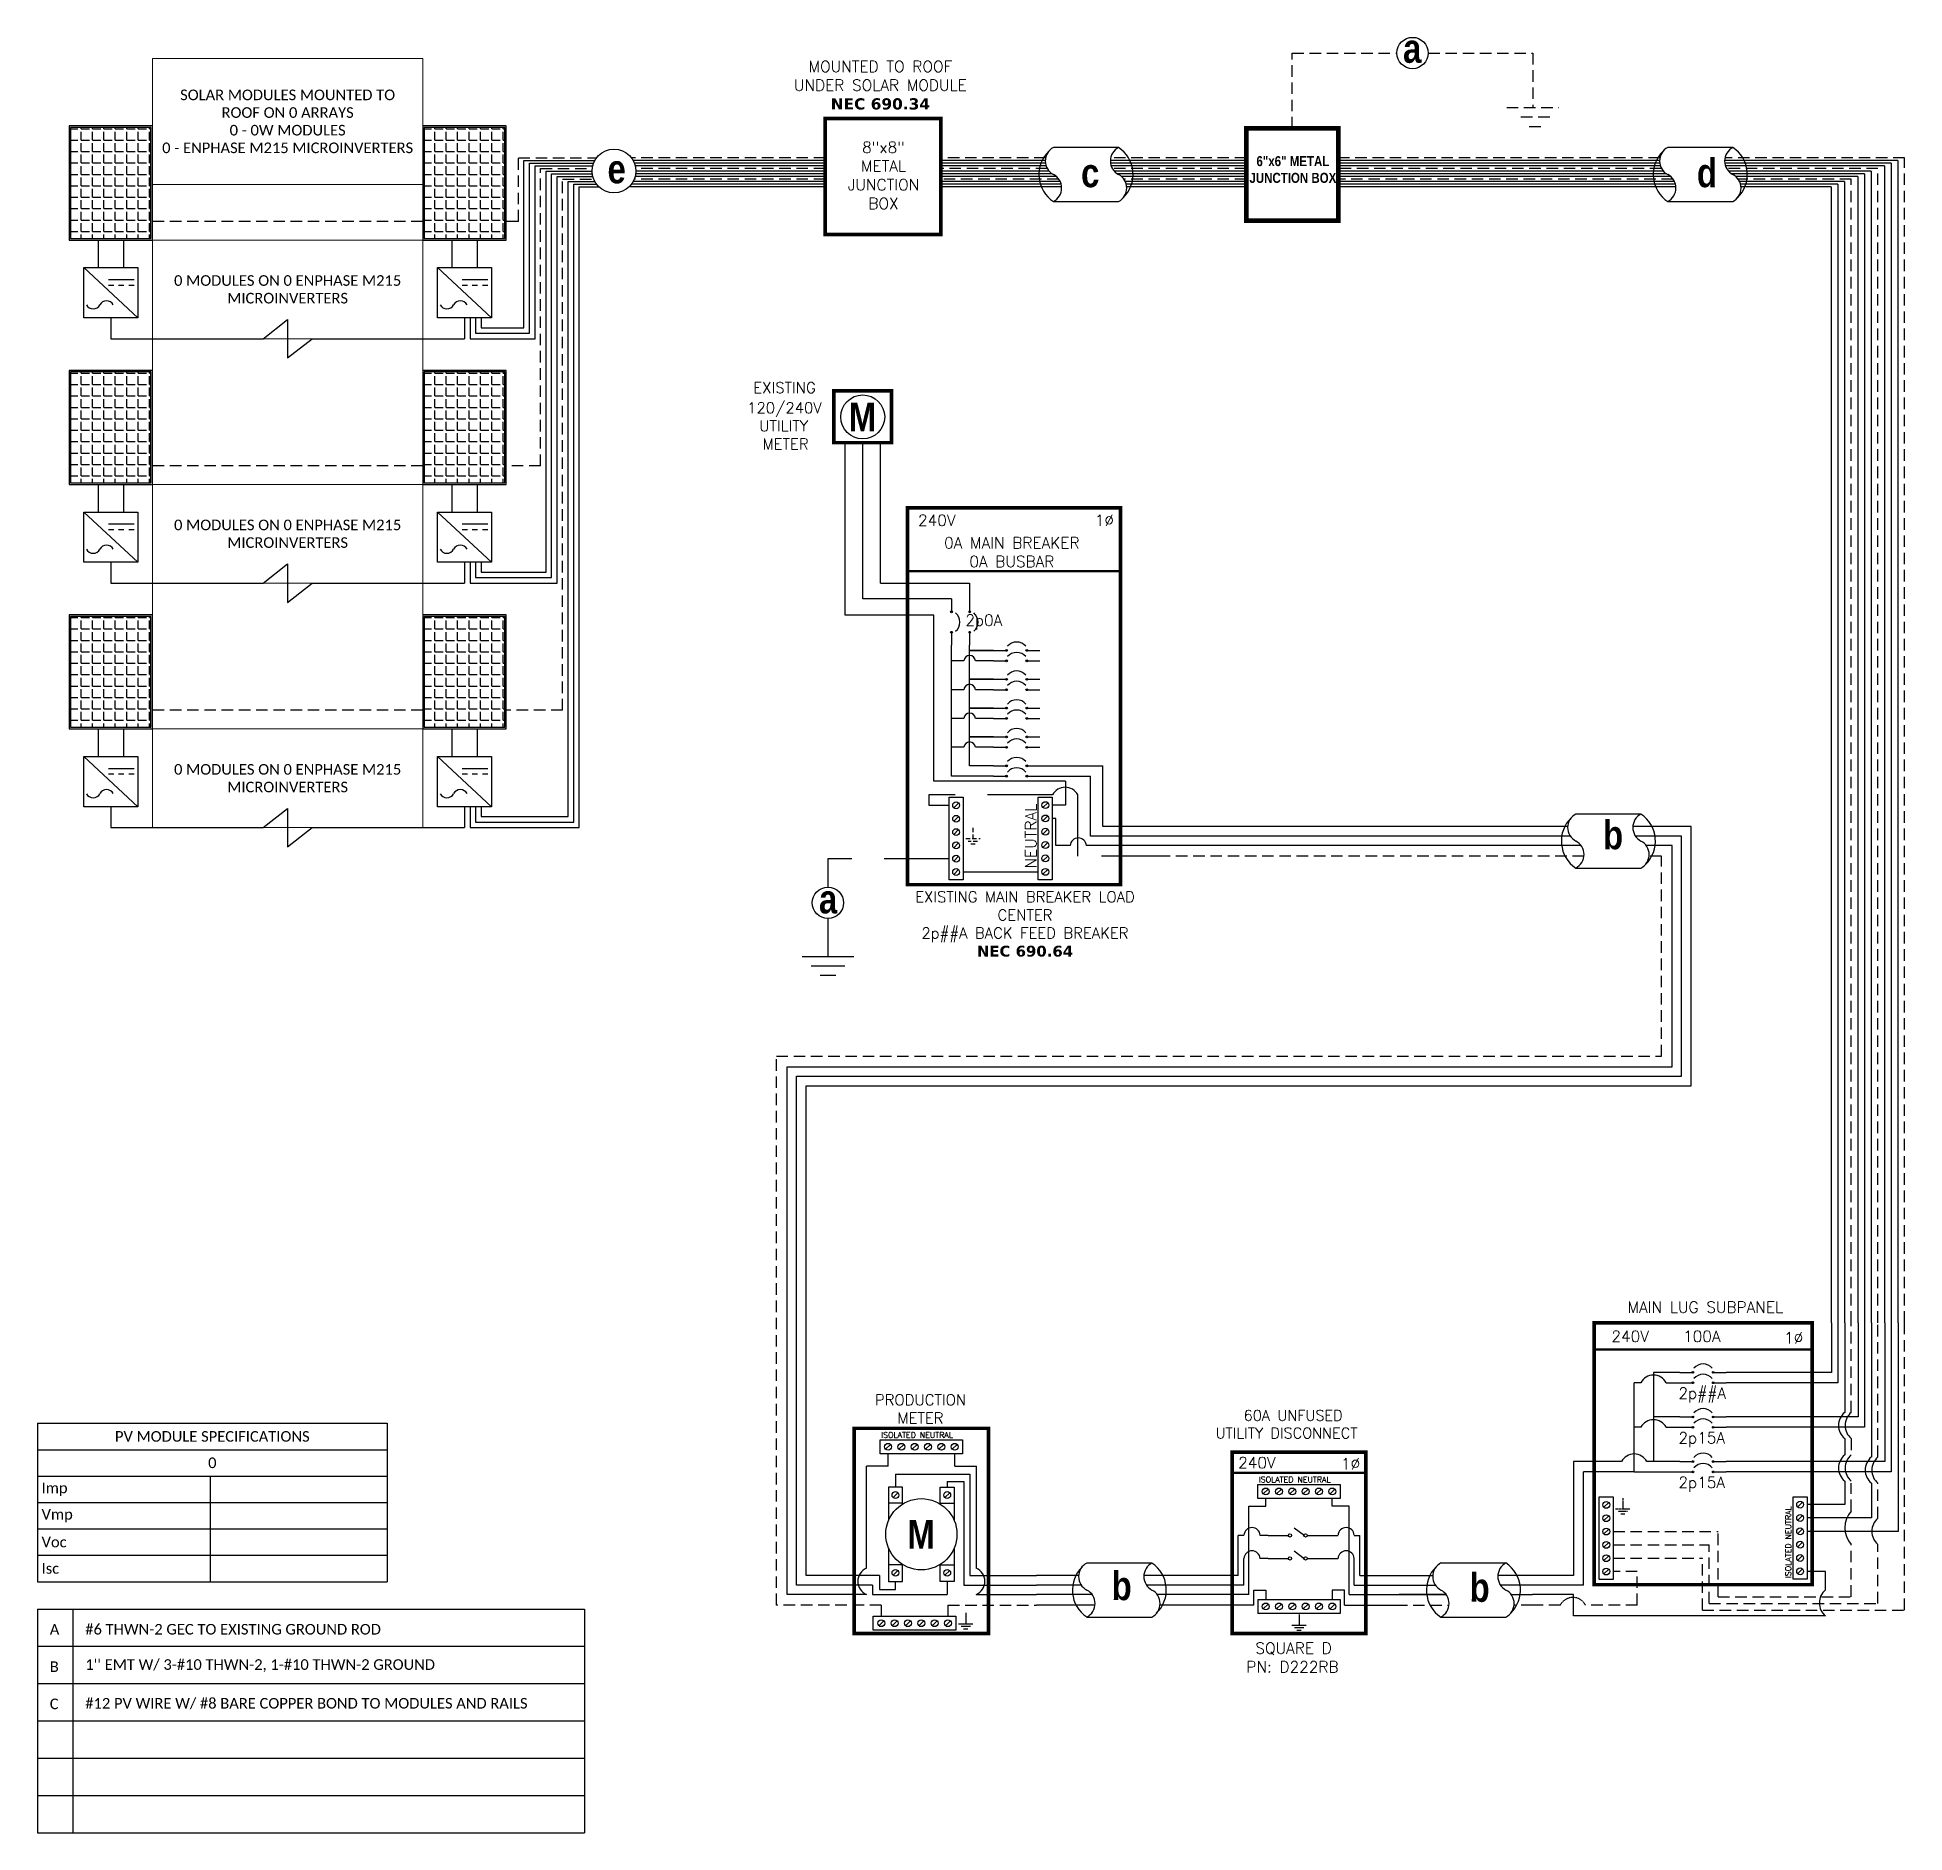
# Model space of a CAD drawing. Header units: feet. Extents: x 23528 to 24137, y 15295 to 15881.
import ezdxf

# ---------------------------------------------------------------- set-up
doc = ezdxf.new("R2010")
doc.units = ezdxf.units.FT
doc.header["$MEASUREMENT"] = 0
doc.linetypes.add('HIDDEN', pattern=[0.375, 0.25, -0.125])
for name, color, linetype in [('ONE LINE BLOCKS', 7, 'Continuous'), ('TABLES', 7, 'Continuous'), ('TEXT', 7, 'Continuous'), ('Z - TITLEBLOCK TXT', 7, 'Continuous')]:
    doc.layers.add(name, color=color, linetype=linetype)
doc.styles.add('ONE LINE TXT', font='techb___.ttf')
doc.styles.get("Standard").update_dxf_attribs({"font": 'simplex.shx'})

msp = doc.modelspace()

# ---------------------------------------------------------------- texts
at = {"layer": 'ONE LINE BLOCKS', "color": 1, "linetype": 'Continuous', "insert": (23937.43, 15841.93), "char_height": 3.2756, "width": 28.3929, "attachment_point": 2, "style": 'ONE LINE TXT'}
msp.add_mtext('6"x6" METAL JUNCTION BOX  ', dxfattribs=at)
at = {"layer": 'TABLES', "color": 1, "linetype": 'Continuous'}
msp.add_text('ISOLATED NEUTRAL', height=1.8743, dxfattribs=at).set_placement((23803.08, 15423.71))
at = {"layer": 'TEXT', "color": 1, "attachment_point": 5}
for s, width, insert, char_height in [(' \\PMOUNTED TO ROOF \\PUNDER SOLAR MODULE\\P{\\fVerdana|b1|i0|c0|p34;NEC 690.34}', 72.4158, (23802.83, 15868.08), 3.6576), ('8"x8" METAL JUNCTION BOX ', 0.4767, (23803.85, 15835.64), 3.6576), ('PRODUCTION METER', 1.3203, (23815.92, 15433.16), 3.5433)]:
    msp.add_mtext_dynamic_manual_height_columns(s, width=width, gutter_width=7.17, heights=[0], dxfattribs=dict(at, insert=insert, char_height=char_height))
at = {"layer": 'Z - TITLEBLOCK TXT', "color": 253, "linetype": 'Continuous', "style": 'ONE LINE TXT'}
msp.add_text('M', height=9.38, dxfattribs=at).set_placement((23811.64, 15387.54))
at = {"layer": 'Z - TITLEBLOCK TXT', "color": 1, "linetype": 'Continuous', "char_height": 9.3833, "attachment_point": 1, "style": 'ONE LINE TXT'}
for s, insert in [('{\\W1;\\C256;a}', (23973.37, 15881.76)), ('{\\W1;\\C256;e}', (23713.79, 15842.43)), ('{\\W1;\\C256;c}', (23868.31, 15841.17)), ('{\\W1;\\C256;d}', (24069.26, 15841.17)), ('{\\W1;\\C256;b}', (24038.62, 15625.15)), ('{\\W1;\\C256;b}', (23878.28, 15380.14)), ('{\\W1;\\C256;b}', (23995.08, 15379.59))]:
    msp.add_mtext_dynamic_manual_height_columns(s, width=0.1385, gutter_width=2.13, heights=[0], dxfattribs=dict(at, insert=insert))

# ---------------------------------------------------------------- blocks, each defined once
blk = doc.blocks.new('*T9')
at = {"layer": 'Defpoints', "color": 8, "linetype": 'ByBlock', "lineweight": 0, "transparency": 16777216}
for p, q in [((0, 0), (88.16, 0)), ((0, 0), (0, -250.97)), ((88.16, 0), (88.16, -250.97)), ((0, -41.08), (88.16, -41.08)), ((0, -59.24), (88.16, -59.24)), ((0, -91.46), (88.16, -91.46)), ((0, -138.99), (88.16, -138.99)), ((0, -171.21), (88.16, -171.21)), ((0, -218.74), (88.16, -218.74)), ((0, -250.97), (88.16, -250.97))]:
    blk.add_line(p, q, dxfattribs=at)
at = {"color": 0, "linetype": 'Continuous', "transparency": 16777216, "char_height": 3.4544, "width": 83.574, "attachment_point": 5}
for s, insert in [('{\\fCalibri|b0|i0|c0;SOLAR MODULES MOUNTED TO ROOF ON 0 ARRAYS^J0 - 0W MODULES^J0 - ENPHASE M215 MICROINVERTERS', (44.08, -20.54)), ('{\\fCalibri|b0|i0|c0;', (44.08, -50.16)), ('{\\fCalibri|b0|i0|c0;0 MODULES ON 0 ENPHASE M215 MICROINVERTERS', (44.08, -75.35)), ('{\\fCalibri|b0|i0|c0;', (44.08, -115.23)), ('{\\fCalibri|b0|i0|c0;0 MODULES ON 0 ENPHASE M215 MICROINVERTERS', (44.08, -155.1)), ('{\\fCalibri|b0|i0|c0;', (44.08, -194.98)), ('{\\fCalibri|b0|i0|c0;0 MODULES ON 0 ENPHASE M215 MICROINVERTERS', (44.08, -234.86))]:
    blk.add_mtext(s, dxfattribs=dict(at, insert=insert))
blk = doc.blocks.new('*U6')
at = {"color": 7, "linetype": 'Continuous'}
for p, q in [((6.67, 2.43), (2.91, 2.43)), ((2.44, 1.71), (0, 1.71)), ((9.57, 1.71), (6.2, 1.71)), ((2.91, -0.69), (6.67, -0.69))]:
    blk.add_line(p, q, dxfattribs=at)
at = {"color": 10, "linetype": 'Continuous'}
for p, q in [((2.59, 1.15), (0, 1.15)), ((9.57, 1.15), (6.35, 1.15))]:
    blk.add_line(p, q, dxfattribs=at)
at = {"color": 253, "linetype": 'Continuous'}
for p, q in [((3.21, 0.61), (0, 0.61)), ((9.57, 0.61), (6.97, 0.61))]:
    blk.add_line(p, q, dxfattribs=at)
at = {"color": 7, "linetype": 'Continuous'}
for centre, start, end in [((3.94, 0.87), 133.9732, 236.4265), ((5.63, 0.87), 313.9732, 56.4265)]:
    blk.add_arc(centre, 1.87, start, end, dxfattribs=at)
at = {"layer": 'TEXT', "color": 92, "linetype": 'HIDDEN', "ltscale": 15}
for p, q in [((3.37, 0), (0, 0)), ((9.57, 0), (7.14, 0))]:
    blk.add_line(p, q, dxfattribs=at)
at = {"layer": 'Z - TITLEBLOCK TXT', "linetype": 'Continuous'}
for centre, start, end in [((3.31, 1.65), 117.6639, 242.3361), ((7.08, 1.65), 117.6639, 242.3361), ((2.5, 0.09), 297.6639, 62.3361), ((6.26, 0.09), 297.6639, 62.3361)]:
    blk.add_arc(centre, 0.882, start, end, dxfattribs=at)
blk = doc.blocks.new('*T7')
at = {"layer": 'Z - TITLEBLOCK TXT', "color": 0, "lineweight": -2, "transparency": 16777216}
for p, q in [((0, 0), (114.19, 0)), ((0, 0), (0, -51.69)), ((114.19, 0), (114.19, -51.69)), ((0, -8.62), (114.19, -8.62)), ((0, -17.23), (114.19, -17.23)), ((56.41, -17.23), (56.41, -51.69)), ((0, -25.85), (114.19, -25.85)), ((0, -34.46), (114.19, -34.46)), ((0, -43.08), (114.19, -43.08)), ((0, -51.69), (114.19, -51.69))]:
    blk.add_line(p, q, dxfattribs=at)
at = {"layer": 'Z - TITLEBLOCK TXT', "color": 0, "linetype": 'Continuous', "transparency": 16777216, "char_height": 3.4544}
for s, insert, width, attachment_point in [('{\\fCalibri|b0|i0|c0;PV MODULE SPECIFICATIONS', (57.09, -4.31), 111.433, 5), ('{\\fCalibri|b0|i0|c0;0', (57.09, -12.92), 111.433, 5), ('{\\fCalibri|b0|i0|c0;Imp', (1.38, -21.54), 53.6551, 4), ('{\\fCalibri|b0|i0|c0;', (57.78, -21.54), 55.0254, 4), ('{\\fCalibri|b0|i0|c0;Vmp', (1.38, -30.15), 53.6551, 4), ('{\\fCalibri|b0|i0|c0;', (57.78, -30.15), 55.0254, 4), ('{\\fCalibri|b0|i0|c0;Voc', (1.38, -38.77), 53.6551, 4), ('{\\fCalibri|b0|i0|c0;', (57.78, -38.77), 55.0254, 4), ('{\\fCalibri|b0|i0|c0;Isc', (1.38, -47.39), 53.6551, 4), ('{\\fCalibri|b0|i0|c0;', (57.78, -47.39), 55.0254, 4)]:
    blk.add_mtext(s, dxfattribs=dict(at, insert=insert, width=width, attachment_point=attachment_point))
blk = doc.blocks.new('M_MAIN BREAKER')
at = {"layer": 'ONE LINE BLOCKS', "linetype": 'Continuous'}
h = blk.add_hatch(color=1, dxfattribs=at)
h.dxf.hatch_style = 1
edge = h.paths.add_edge_path()
edge.add_arc((-12.42, 14.12), 0.0515, 0, 360)
h = blk.add_hatch(color=1, dxfattribs=at)
h.dxf.hatch_style = 1
edge = h.paths.add_edge_path()
edge.add_arc((-11.37, 14.12), 0.0515, 0, 360)
h = blk.add_hatch(color=1, dxfattribs=at)
h.dxf.hatch_style = 1
edge = h.paths.add_edge_path()
edge.add_arc((-12.42, 12.94), 0.0515, 0, 360)
h = blk.add_hatch(color=1, dxfattribs=at)
h.dxf.hatch_style = 1
edge = h.paths.add_edge_path()
edge.add_arc((-11.37, 12.94), 0.0515, 0, 360)
h = blk.add_hatch(color=1, dxfattribs=at)
h.dxf.hatch_style = 1
edge = h.paths.add_edge_path()
edge.add_arc((-9.24, 11.89), 0.0515, 0, 360)
h = blk.add_hatch(color=1, dxfattribs=at)
h.dxf.hatch_style = 1
edge = h.paths.add_edge_path()
edge.add_arc((-8.06, 11.89), 0.0515, 0, 360)
h = blk.add_hatch(color=1, dxfattribs=at)
h.dxf.hatch_style = 1
edge = h.paths.add_edge_path()
edge.add_arc((-9.24, 11.29), 0.0515, 0, 360)
h = blk.add_hatch(color=1, dxfattribs=at)
h.dxf.hatch_style = 1
edge = h.paths.add_edge_path()
edge.add_arc((-8.06, 11.29), 0.0515, 0, 360)
h = blk.add_hatch(color=1, dxfattribs=at)
h.dxf.hatch_style = 1
edge = h.paths.add_edge_path()
edge.add_arc((-9.24, 10.22), 0.0515, 0, 360)
h = blk.add_hatch(color=1, dxfattribs=at)
h.dxf.hatch_style = 1
edge = h.paths.add_edge_path()
edge.add_arc((-8.06, 10.22), 0.0515, 0, 360)
h = blk.add_hatch(color=1, dxfattribs=at)
h.dxf.hatch_style = 1
edge = h.paths.add_edge_path()
edge.add_arc((-9.24, 9.62), 0.0515, 0, 360)
h = blk.add_hatch(color=1, dxfattribs=at)
h.dxf.hatch_style = 1
edge = h.paths.add_edge_path()
edge.add_arc((-8.06, 9.62), 0.0515, 0, 360)
h = blk.add_hatch(color=1, dxfattribs=at)
h.dxf.hatch_style = 1
edge = h.paths.add_edge_path()
edge.add_arc((-9.24, 8.56), 0.0515, 0, 360)
h = blk.add_hatch(color=1, dxfattribs=at)
h.dxf.hatch_style = 1
edge = h.paths.add_edge_path()
edge.add_arc((-9.24, 7.96), 0.0515, 0, 360)
h = blk.add_hatch(color=1, dxfattribs=at)
h.dxf.hatch_style = 1
edge = h.paths.add_edge_path()
edge.add_arc((-8.06, 8.56), 0.0515, 0, 360)
h = blk.add_hatch(color=1, dxfattribs=at)
h.dxf.hatch_style = 1
edge = h.paths.add_edge_path()
edge.add_arc((-8.06, 7.96), 0.0515, 0, 360)
h = blk.add_hatch(color=1, dxfattribs=at)
h.dxf.hatch_style = 1
edge = h.paths.add_edge_path()
edge.add_arc((-9.24, 6.89), 0.0515, 0, 360)
h = blk.add_hatch(color=1, dxfattribs=at)
h.dxf.hatch_style = 1
edge = h.paths.add_edge_path()
edge.add_arc((-8.06, 6.89), 0.0515, 0, 360)
h = blk.add_hatch(color=1, dxfattribs=at)
h.dxf.hatch_style = 1
edge = h.paths.add_edge_path()
edge.add_arc((-9.24, 6.29), 0.0515, 0, 360)
h = blk.add_hatch(color=1, dxfattribs=at)
h.dxf.hatch_style = 1
edge = h.paths.add_edge_path()
edge.add_arc((-8.06, 6.29), 0.0515, 0, 360)
h = blk.add_hatch(color=1, dxfattribs=at)
h.dxf.hatch_style = 1
edge = h.paths.add_edge_path()
edge.add_arc((-9.24, 5.22), 0.0515, 0, 360)
h = blk.add_hatch(color=1, dxfattribs=at)
h.dxf.hatch_style = 1
edge = h.paths.add_edge_path()
edge.add_arc((-9.24, 4.62), 0.0515, 0, 360)
h = blk.add_hatch(color=1, dxfattribs=at)
h.dxf.hatch_style = 1
edge = h.paths.add_edge_path()
edge.add_arc((-8.06, 5.22), 0.0515, 0, 360)
h = blk.add_hatch(color=1, dxfattribs=at)
h.dxf.hatch_style = 1
edge = h.paths.add_edge_path()
edge.add_arc((-8.06, 4.62), 0.0515, 0, 360)
at = {"color": 10, "linetype": 'Continuous'}
for p, q in [((-4.38, 1.15), (-4.38, 4.62)), ((-3.66, 4.62), (-3.66, 4.62)), ((-3.66, 4.62), (-3.66, 4.62)), ((0, 1.15), (-4.38, 1.15))]:
    blk.add_line(p, q, dxfattribs=at)
at = {"color": 7, "linetype": 'Continuous'}
for p, q in [((-3.67, 1.71), (-3.67, 5.22)), ((0, 1.71), (-3.67, 1.71))]:
    blk.add_line(p, q, dxfattribs=at)
at = {"color": 253, "linetype": 'Continuous'}
for p, q in [((-6.38, 2.18), (-6.59, 2.18)), ((-6.38, 0.61), (-6.38, 2.18)), ((-5.56, 0.61), (-6.38, 0.61)), ((0, 0.61), (-4.63, 0.61))]:
    blk.add_line(p, q, dxfattribs=at)
at = {"color": 7, "linetype": 'Continuous'}
blk.add_circle((-19.56, -2.7), 0.906, dxfattribs=at)
at = {"color": 253, "linetype": 'Continuous'}
blk.add_arc((-5.09, 0.58), 0.468, 3.2819, 176.7181, dxfattribs=at)
at = {"layer": 'ONE LINE BLOCKS', "lineweight": 50}
for p, q in [((-19.22, 23.9), (-19.22, 26.89)), ((-19.22, 26.89), (-15.88, 26.89)), ((-15.88, 26.89), (-15.88, 23.9)), ((-15.88, 23.9), (-19.22, 23.9)), ((-14.96, 16.47), (-2.64, 16.47))]:
    blk.add_line(p, q, dxfattribs=at)
at = {"layer": 'ONE LINE BLOCKS', "lineweight": 50, "const_width": 0.21}
for points in [[(-19.22, 23.9), (-19.22, 26.89), (-15.88, 26.89), (-15.88, 23.9)], [(-14.96, -1.65), (-14.96, 20.13), (-2.64, 20.13), (-2.64, -1.65)]]:
    blk.add_lwpolyline(points, close=True, dxfattribs=at)
at = {"layer": 'TEXT', "color": 92, "linetype": 'HIDDEN', "ltscale": 15}
for p, q in [((-13.72, 3.55), (-13.72, 2.94)), ((-6.58, 3.55), (-13.72, 3.55)), ((-5.12, 0), (-5.12, 3.55)), ((-13.72, 2.94), (-12.56, 2.94)), ((0, 0), (-5.12, 0)), ((-12.56, -0.15), (-19.56, -0.15)), ((-19.56, -0.15), (-19.56, -1.8)), ((-19.56, -3.61), (-19.56, -5.8))]:
    blk.add_line(p, q, dxfattribs=at)
at = {"layer": 'TEXT', "color": 92, "linetype": 'Continuous', "ltscale": 15}
blk.add_line((-7.4, -0.92), (-11.75, -0.92), dxfattribs=at)
at = {"layer": 'TEXT', "color": 92, "linetype": 'HIDDEN', "flags": 128}
for points in [[(-11.18, 1.63), (-11.18, 1.01)], [(-11.59, 1.01), (-10.77, 1.01)], [(-10.91, 0.85), (-11.45, 0.85)], [(-11.05, 0.7), (-11.31, 0.7)]]:
    blk.add_lwpolyline(points, dxfattribs=at)
at = {"layer": 'TEXT', "color": 92, "linetype": 'Continuous', "ltscale": 4, "flags": 128}
for points in [[(-21.06, -5.8), (-18.06, -5.8)], [(-18.58, -6.36), (-20.54, -6.36)], [(-19.1, -6.91), (-20.02, -6.91)]]:
    blk.add_lwpolyline(points, dxfattribs=at)
at = {"layer": 'TEXT', "linetype": 'Continuous'}
blk.add_circle((-17.55, 25.39), 1.27, dxfattribs=at)
at = {"layer": 'TEXT', "color": 92, "linetype": 'Continuous', "ltscale": 0.3}
blk.add_arc((-5.85, 3.16), 0.824, 27.6639, 152.3361, dxfattribs=at)
at = {"layer": 'Z - TITLEBLOCK TXT', "color": 253, "linetype": 'Continuous'}
for p, q in [((-18.57, 13.92), (-18.57, 23.9)), ((-13.44, 13.92), (-18.57, 13.92)), ((-13.44, 4.34), (-13.44, 13.92)), ((-5.83, 4.34), (-13.44, 4.34)), ((-5.83, 4.34), (-5.83, 2.95)), ((-5.83, 2.95), (-6.59, 2.95))]:
    blk.add_line(p, q, dxfattribs=at)
at = {"layer": 'Z - TITLEBLOCK TXT', "color": 10, "linetype": 'Continuous'}
for p, q in [((-17.55, 14.87), (-17.55, 23.9)), ((-12.42, 14.87), (-17.55, 14.87)), ((-12.42, 4.62), (-12.42, 12.2)), ((-11.7, 11.29), (-12.42, 11.29)), ((-9.99, 11.29), (-11.04, 11.29)), ((-11.7, 9.62), (-12.42, 9.62)), ((-9.99, 9.62), (-11.04, 9.62)), ((-11.7, 7.96), (-12.42, 7.96)), ((-9.99, 7.96), (-11.04, 7.96)), ((-11.7, 6.29), (-12.42, 6.29)), ((-9.99, 6.29), (-11.04, 6.29)), ((-9.99, 4.62), (-12.42, 4.62)), ((-7.32, 4.62), (-4.38, 4.62))]:
    blk.add_line(p, q, dxfattribs=at)
at = {"layer": 'Z - TITLEBLOCK TXT', "color": 7, "linetype": 'Continuous'}
for p, q in [((-16.52, 15.77), (-16.52, 23.9)), ((-16.52, 15.77), (-11.37, 15.77)), ((-11.37, 15.77), (-11.37, 14.87)), ((-11.37, 11.89), (-11.37, 12.2)), ((-11.37, 10.22), (-11.37, 11.89)), ((-11.37, 11.89), (-9.99, 11.89)), ((-9.99, 11.89), (-11.37, 11.89)), ((-11.37, 8.56), (-11.37, 10.22)), ((-11.37, 10.22), (-9.99, 10.22)), ((-9.99, 10.22), (-11.37, 10.22)), ((-11.37, 6.89), (-11.37, 8.56)), ((-11.37, 8.56), (-9.99, 8.56)), ((-9.99, 8.56), (-11.37, 8.56)), ((-11.37, 5.22), (-11.37, 6.89)), ((-11.37, 6.89), (-9.99, 6.89)), ((-9.99, 6.89), (-11.37, 6.89)), ((-9.99, 5.22), (-11.37, 5.22)), ((-7.32, 5.22), (-3.67, 5.22))]:
    blk.add_line(p, q, dxfattribs=at)
at = {"layer": 'Z - TITLEBLOCK TXT', "color": 1, "linetype": 'Continuous'}
for p, q in [((-12.56, -1.38), (-12.56, 3.4)), ((-12.56, 3.4), (-11.75, 3.4)), ((-11.75, 3.4), (-11.75, -1.38)), ((-7.4, -1.37), (-7.4, 3.41)), ((-7.4, 3.41), (-6.59, 3.41)), ((-6.59, 3.41), (-6.59, -1.37)), ((-11.75, -1.38), (-12.56, -1.38)), ((-6.59, -1.37), (-7.4, -1.37))]:
    blk.add_line(p, q, dxfattribs=at)
at = {"layer": 'Z - TITLEBLOCK TXT', "color": 4, "linetype": 'Continuous'}
for p, q in [((-12.01, 3.07), (-12.29, 2.8)), ((-12.01, 2.3), (-12.29, 2.03)), ((-6.85, 3.09), (-7.13, 2.81)), ((-6.85, 2.32), (-7.13, 2.04)), ((-12.01, 1.53), (-12.29, 1.25)), ((-6.85, 1.55), (-7.13, 1.27)), ((-12.01, 0.76), (-12.29, 0.48)), ((-6.85, 0.78), (-7.13, 0.5)), ((-6.85, 0), (-7.13, -0.27)), ((-12.01, -0.01), (-12.29, -0.29)), ((-12.01, -0.78), (-12.29, -1.06)), ((-6.85, -0.77), (-7.13, -1.04))]:
    blk.add_line(p, q, dxfattribs=at)
at = {"layer": 'Z - TITLEBLOCK TXT', "color": 1, "linetype": 'Continuous', "flags": 128}
for points in [[(-12.42, 14.87), (-12.42, 14.12)], [(-12.42, 14.87), (-12.42, 14.12)], [(-11.37, 14.87), (-11.37, 14.12)], [(-11.37, 14.87), (-11.37, 14.12)], [(-12.42, 12.94), (-12.42, 12.2)], [(-11.37, 12.94), (-11.37, 12.2)], [(-9.99, 11.89), (-9.24, 11.89)], [(-9.99, 11.89), (-9.24, 11.89)], [(-8.06, 11.89), (-7.32, 11.89)], [(-9.99, 11.29), (-9.24, 11.29)], [(-9.99, 11.29), (-9.24, 11.29)], [(-8.06, 11.29), (-7.32, 11.29)], [(-9.99, 10.22), (-9.24, 10.22)], [(-9.99, 10.22), (-9.24, 10.22)], [(-8.06, 10.22), (-7.32, 10.22)], [(-9.99, 9.62), (-9.24, 9.62)], [(-9.99, 9.62), (-9.24, 9.62)], [(-8.06, 9.62), (-7.32, 9.62)], [(-9.99, 8.56), (-9.24, 8.56)], [(-9.99, 8.56), (-9.24, 8.56)], [(-9.99, 7.96), (-9.24, 7.96)], [(-9.99, 7.96), (-9.24, 7.96)], [(-8.06, 8.56), (-7.32, 8.56)], [(-8.06, 7.96), (-7.32, 7.96)], [(-9.99, 6.89), (-9.24, 6.89)], [(-9.99, 6.89), (-9.24, 6.89)], [(-8.06, 6.89), (-7.32, 6.89)], [(-9.99, 6.29), (-9.24, 6.29)], [(-9.99, 6.29), (-9.24, 6.29)], [(-8.06, 6.29), (-7.32, 6.29)], [(-9.99, 5.22), (-9.24, 5.22)], [(-9.99, 5.22), (-9.24, 5.22)], [(-9.99, 4.62), (-9.24, 4.62)], [(-9.99, 4.62), (-9.24, 4.62)], [(-8.06, 5.22), (-7.32, 5.22)], [(-8.06, 4.62), (-7.32, 4.62)]]:
    blk.add_lwpolyline(points, dxfattribs=at)
at = {"layer": 'Z - TITLEBLOCK TXT', "color": 1, "linetype": 'Continuous'}
for centre in [(-12.42, 14.12), (-11.37, 14.12), (-12.42, 12.94), (-11.37, 12.94), (-9.24, 11.89), (-8.06, 11.89), (-9.24, 11.29), (-8.06, 11.29), (-9.24, 10.22), (-8.06, 10.22), (-9.24, 9.62), (-8.06, 9.62), (-9.24, 8.56), (-9.24, 7.96), (-8.06, 8.56), (-8.06, 7.96), (-9.24, 6.89), (-8.06, 6.89), (-9.24, 6.29), (-8.06, 6.29), (-9.24, 5.22), (-9.24, 4.62), (-8.06, 5.22), (-8.06, 4.62)]:
    blk.add_circle(centre, 0.0515, dxfattribs=at)
at = {"layer": 'Z - TITLEBLOCK TXT', "color": 4, "linetype": 'Continuous'}
for centre in [(-12.15, 2.94), (-12.15, 2.16), (-6.99, 2.95), (-6.99, 2.18), (-12.15, 1.39), (-6.99, 1.41), (-12.15, 0.62), (-12.15, -0.15), (-6.99, 0.64), (-6.99, -0.13), (-12.15, -0.92), (-6.99, -0.91)]:
    blk.add_circle(centre, 0.197, dxfattribs=at)
at = {"layer": 'Z - TITLEBLOCK TXT', "color": 1, "linetype": 'Continuous'}
for centre, start, end in [((-12.63, 13.53), 310.3392, 49.6608), ((-11.58, 13.53), 310.3392, 49.6608), ((-8.65, 11.68), 40.3392, 139.6608), ((-8.65, 11.08), 40.3392, 139.6608), ((-8.65, 10.01), 40.3392, 139.6608), ((-8.65, 9.41), 40.3392, 139.6608), ((-8.65, 8.34), 40.3392, 139.6608), ((-8.65, 7.75), 40.3392, 139.6608), ((-8.65, 6.68), 40.3392, 139.6608), ((-8.65, 6.08), 40.3392, 139.6608), ((-8.65, 5.01), 40.3392, 139.6608), ((-8.65, 4.41), 40.3392, 139.6608)]:
    blk.add_arc(centre, 0.697, start, end, dxfattribs=at)
at = {"layer": 'Z - TITLEBLOCK TXT', "color": 10, "linetype": 'Continuous'}
for centre in [(-11.37, 11.27), (-11.37, 9.6), (-11.37, 7.94), (-11.37, 6.27)]:
    blk.add_arc(centre, 0.332, 3.2937, 176.7063, dxfattribs=at)
at = {"layer": 'TABLES', "color": 1, "linetype": 'Continuous'}
blk.add_text('NEUTRAL', height=0.648, rotation=90, dxfattribs=at).set_placement((-7.51, -0.72))
at = {"layer": 'TEXT', "color": 1}
for s, p in [('EXISTING', (-23.87, 26.77)), ('120/240V', (-24.23, 25.6)), ('UTILITY', (-23.53, 24.56)), ('METER', (-23.34, 23.51))]:
    blk.add_text(s, height=0.628, dxfattribs=at).set_placement(p)
at = {"layer": 'TEXT', "color": 1, "attachment_point": 5}
for s, width, gutter_width, heights, insert, char_height in [('240V', 0.1481, 0.75, [0], (-13.27, 19.41), 0.648), ('1∅', 0.1481, 0.75, [0], (-3.58, 19.41), 0.648), ('0A MAIN BREAKER\\P0A BUSBAR', 11.199, 0.75, [0], (-8.93, 17.57), 0.648), ('2p0A', 0.1481, 0.75, [0], (-10.55, 13.53), 0.648), ('EXISTING MAIN BREAKER LOAD CENTER\\P2p##A BACK FEED BREAKER\\P{\\fVerdana|b1|i0|c0|p34;NEC 690.64}', 14.144, 7.17, [12.8], (-8.17, -3.93), 0.6278)]:
    blk.add_mtext_dynamic_manual_height_columns(s, width=width, gutter_width=gutter_width, heights=heights, dxfattribs=dict(at, insert=insert, char_height=char_height))
at = {"layer": 'Z - TITLEBLOCK TXT', "color": 253, "linetype": 'Continuous', "style": 'ONE LINE TXT'}
blk.add_text('M', height=1.66, dxfattribs=at).set_placement((-18.36, 24.56))
at = {"layer": 'Z - TITLEBLOCK TXT', "color": 1, "linetype": 'Continuous', "insert": (-20.08, -1.65), "char_height": 1.6624, "attachment_point": 1, "style": 'ONE LINE TXT'}
blk.add_mtext_dynamic_manual_height_columns('{\\W1;\\C256;a}', width=0.1385, gutter_width=2.13, heights=[0], dxfattribs=at)
blk = doc.blocks.new('*U10')
at = {"color": 155, "true_color": 0x647190}
blk.add_blockref('M_MAIN BREAKER', (0, 0), dxfattribs=at)
blk = doc.blocks.new('*T8')
at = {"linetype": 'ByBlock', "lineweight": -2, "transparency": 16777216}
for p, q in [((0, 0), (178.52, 0)), ((0, 0), (0, -72.97)), ((11.58, 0), (11.58, -72.97)), ((178.52, 0), (178.52, -72.97)), ((0, -12.11), (178.52, -12.11)), ((0, -24.28), (178.52, -24.28)), ((0, -36.46), (178.52, -36.46)), ((0, -48.64), (178.52, -48.64)), ((0, -60.81), (178.52, -60.81)), ((0, -72.97), (178.52, -72.97))]:
    blk.add_line(p, q, dxfattribs=at)
at = {"color": 0, "linetype": 'Continuous', "transparency": 16777216, "char_height": 3.4544, "attachment_point": 7}
for s, insert, width in [('{\\fCalibri|b0|i0|c0;A', (4.06, -8.36), 3.4544), ('{\\fCalibri|b0|i0|c0;#6 THWN-2 GEC TO EXISTING GROUND ROD', (15.65, -8.36), 158.8095), ('{\\fCalibri|b0|i0|c0;B', (4.06, -20.53), 3.4544), ("{\\fCalibri|b0|i0|c0;1'' EMT W/ 3-#10 THWN-2, 1-#10 THWN-2 GROUND", (15.65, -20.53), 158.8095), ('{\\fCalibri|b0|i0|c0;C', (4.06, -32.71), 3.4544), ('{\\fCalibri|b0|i0|c0;#12 PV WIRE W/ #8 BARE COPPER BOND TO MODULES AND RAILS', (15.65, -32.71), 158.8095), ('{\\fCalibri|b0|i0|c0;', (4.06, -44.89), 3.4544), ('{\\fCalibri|b0|i0|c0;', (15.65, -44.89), 158.8095), ('{\\fCalibri|b0|i0|c0;', (4.06, -57.06), 3.4544), ('{\\fCalibri|b0|i0|c0;', (15.65, -57.06), 158.8095), ('{\\fCalibri|b0|i0|c0;', (4.06, -69.22), 3.4544), ('{\\fCalibri|b0|i0|c0;', (15.65, -69.22), 158.8095)]:
    blk.add_mtext(s, dxfattribs=dict(at, insert=insert, width=width))
blk = doc.blocks.new('M_UTILITY DISCONNECT')
at = {"color": 253, "linetype": 'Continuous'}
for p, q in [((2.7, 0.61), (2.7, 5.71)), ((2.7, 5.71), (3.67, 5.71)), ((3.67, 5.71), (3.67, 6.17)), ((7.52, 5.71), (7.52, 6.17)), ((8.5, 5.71), (7.52, 5.71)), ((8.5, 0.61), (8.5, 5.71)), ((2.7, 0.61), (0, 0.61)), ((8.5, 0.61), (11.2, 0.61))]:
    blk.add_line(p, q, dxfattribs=at)
at = {"color": 7, "linetype": 'Continuous'}
for p, q in [((2.08, 1.71), (2.08, 4.03)), ((2.41, 4.03), (2.08, 4.03)), ((3.81, 4.03), (3.34, 4.03)), ((7.39, 4.03), (7.85, 4.03)), ((8.79, 4.03), (9.12, 4.03)), ((9.12, 1.71), (9.12, 4.03)), ((2.08, 1.71), (0, 1.71)), ((9.12, 1.71), (11.2, 1.71))]:
    blk.add_line(p, q, dxfattribs=at)
at = {"color": 10, "linetype": 'Continuous'}
for p, q in [((2.41, 1.15), (2.41, 2.7)), ((3.81, 2.7), (3.34, 2.7)), ((7.39, 2.7), (7.85, 2.7)), ((8.79, 1.15), (8.79, 2.7)), ((2.41, 1.15), (0, 1.15)), ((8.79, 1.15), (11.2, 1.15))]:
    blk.add_line(p, q, dxfattribs=at)
at = {"color": 7, "linetype": 'Continuous'}
for centre in [(2.88, 4.01), (8.32, 4.01)]:
    blk.add_arc(centre, 0.468, 3.2819, 176.7181, dxfattribs=at)
at = {"color": 10, "linetype": 'Continuous'}
for centre in [(2.88, 2.67), (8.32, 2.67)]:
    blk.add_arc(centre, 0.468, 3.2819, 176.7181, dxfattribs=at)
at = {"layer": 'ONE LINE BLOCKS', "lineweight": 50}
blk.add_line((1.73, 7.64), (9.46, 7.64), dxfattribs=at)
at = {"layer": 'ONE LINE BLOCKS', "lineweight": 50, "const_width": 0.21}
blk.add_lwpolyline([(1.73, -1.65), (1.73, 8.84), (9.46, 8.84), (9.46, -1.65)], close=True, dxfattribs=at)
at = {"layer": 'TEXT', "color": 92, "linetype": 'HIDDEN', "ltscale": 15}
for p, q in [((2.98, 0), (0, 0)), ((2.98, 0), (2.98, 0.87)), ((2.98, 0.87), (3.67, 0.87)), ((3.67, 0.87), (3.67, 0.32)), ((8.22, 0.87), (7.52, 0.87)), ((7.52, 0.87), (7.52, 0.32)), ((8.22, 0), (8.22, 0.87)), ((8.22, 0), (11.2, 0))]:
    blk.add_line(p, q, dxfattribs=at)
at = {"layer": 'TEXT', "color": 92, "linetype": 'Continuous', "flags": 128}
for points in [[(5.6, -0.54), (5.6, -1.16)], [(5.18, -1.16), (6.01, -1.16)], [(5.87, -1.32), (5.33, -1.32)], [(5.72, -1.47), (5.47, -1.47)]]:
    blk.add_lwpolyline(points, dxfattribs=at)
at = {"layer": 'Z - TITLEBLOCK TXT', "color": 1, "linetype": 'Continuous'}
for p, q in [((3.21, 6.17), (3.21, 6.97)), ((3.21, 6.97), (7.98, 6.97)), ((7.98, 6.97), (7.98, 6.17)), ((7.98, 6.17), (3.21, 6.17)), ((5.31, 4.47), (5.89, 4.04)), ((3.81, 4.03), (4.97, 4.03)), ((6.08, 4.03), (7.39, 4.03)), ((3.81, 2.7), (4.97, 2.7)), ((5.31, 3.13), (5.89, 2.7)), ((6.08, 2.7), (7.39, 2.7)), ((3.21, 0.32), (7.98, 0.32)), ((3.21, 0.32), (3.21, -0.49)), ((7.98, 0.32), (7.98, -0.49)), ((7.98, -0.49), (3.21, -0.49))]:
    blk.add_line(p, q, dxfattribs=at)
at = {"layer": 'Z - TITLEBLOCK TXT', "color": 4, "linetype": 'Continuous'}
for p, q in [((3.81, 6.71), (3.53, 6.43)), ((4.58, 6.71), (4.3, 6.43)), ((5.35, 6.71), (5.07, 6.43)), ((6.12, 6.71), (5.84, 6.43)), ((6.89, 6.71), (6.61, 6.43)), ((7.66, 6.71), (7.39, 6.43)), ((3.81, 0.06), (3.53, -0.22)), ((4.58, 0.06), (4.3, -0.22)), ((5.35, 0.06), (5.07, -0.22)), ((6.12, 0.06), (5.84, -0.22)), ((6.89, 0.06), (6.61, -0.22)), ((7.66, 0.06), (7.39, -0.22))]:
    blk.add_line(p, q, dxfattribs=at)
for centre in [(3.67, 6.57), (4.44, 6.57), (5.21, 6.57), (5.98, 6.57), (6.75, 6.57), (7.52, 6.57), (3.67, -0.08), (4.44, -0.08), (5.21, -0.08), (5.98, -0.08), (6.75, -0.08), (7.52, -0.08)]:
    blk.add_circle(centre, 0.197, dxfattribs=at)
at = {"layer": 'Z - TITLEBLOCK TXT', "color": 1, "linetype": 'Continuous'}
for centre in [(5.07, 4.03), (5.98, 4.03), (5.07, 2.7), (5.98, 2.7)]:
    blk.add_circle(centre, 0.0959, dxfattribs=at)
at = {"layer": 'TABLES', "color": 4, "linetype": 'Continuous'}
blk.add_text('ISOLATED NEUTRAL', height=0.3321, dxfattribs=at).set_placement((3.27, 7.09))
at = {"layer": 'TEXT', "color": 1}
for s, width, gutter_width, heights, insert, char_height, attachment_point in [('\\A1;\\pi2.3006; 60A UNFUSED \\P\\pi1.0912;UTILITY DISCONNECT', 11.508, 0, [1.92], (-0.32, 11.27), 0.612, 1), ('240V', 0.1481, 0.75, [0], (3.16, 8.23), 0.648, 5), ('1∅', 0.1481, 0.75, [0], (8.58, 8.17), 0.648, 5), ('\\A1;\\pi1.5665,t4.8065;SQUARE D\\P\\pi1.042,t4.282;PN: D222RB', 8.0394, 0.203, [2.35], (1.51, -2.17), 0.648, 1)]:
    blk.add_mtext_dynamic_manual_height_columns(s, width=width, gutter_width=gutter_width, heights=heights, dxfattribs=dict(at, insert=insert, char_height=char_height, attachment_point=attachment_point))
blk = doc.blocks.new('*U11')
at = {"layer": 'ONE LINE BLOCKS', "linetype": 'Continuous'}
h = blk.add_hatch(color=1, dxfattribs=at)
h.dxf.hatch_style = 1
edge = h.paths.add_edge_path()
edge.add_arc((32.25, -16.19), 0.291, 0, 360)
h = blk.add_hatch(color=1, dxfattribs=at)
h.dxf.hatch_style = 1
edge = h.paths.add_edge_path()
edge.add_arc((38.92, -16.19), 0.291, 0, 360)
h = blk.add_hatch(color=1, dxfattribs=at)
h.dxf.hatch_style = 1
edge = h.paths.add_edge_path()
edge.add_arc((32.25, -19.57), 0.291, 0, 360)
h = blk.add_hatch(color=1, dxfattribs=at)
h.dxf.hatch_style = 1
edge = h.paths.add_edge_path()
edge.add_arc((38.92, -19.57), 0.291, 0, 360)
h = blk.add_hatch(color=1, dxfattribs=at)
h.dxf.hatch_style = 1
edge = h.paths.add_edge_path()
edge.add_arc((32.25, -30.75), 0.291, 0, 360)
h = blk.add_hatch(color=1, dxfattribs=at)
h.dxf.hatch_style = 1
edge = h.paths.add_edge_path()
edge.add_arc((38.92, -30.75), 0.291, 0, 360)
h = blk.add_hatch(color=1, dxfattribs=at)
h.dxf.hatch_style = 1
edge = h.paths.add_edge_path()
edge.add_arc((32.25, -34.13), 0.291, 0, 360)
h = blk.add_hatch(color=1, dxfattribs=at)
h.dxf.hatch_style = 1
edge = h.paths.add_edge_path()
edge.add_arc((38.92, -34.13), 0.291, 0, 360)
h = blk.add_hatch(color=1, dxfattribs=at)
h.dxf.hatch_style = 1
edge = h.paths.add_edge_path()
edge.add_arc((32.25, -45.31), 0.291, 0, 360)
h = blk.add_hatch(color=1, dxfattribs=at)
h.dxf.hatch_style = 1
edge = h.paths.add_edge_path()
edge.add_arc((32.25, -48.69), 0.291, 0, 360)
h = blk.add_hatch(color=1, dxfattribs=at)
h.dxf.hatch_style = 1
edge = h.paths.add_edge_path()
edge.add_arc((38.92, -45.31), 0.291, 0, 360)
h = blk.add_hatch(color=1, dxfattribs=at)
h.dxf.hatch_style = 1
edge = h.paths.add_edge_path()
edge.add_arc((38.92, -48.69), 0.291, 0, 360)
at = {"color": 7, "linetype": 'Continuous'}
for p, q in [((77.44, 0), (77.44, -16.19)), ((86.14, 0), (86.14, -30.75)), ((94.84, 0), (94.84, -45.31)), ((28.05, -16.19), (19.39, -16.19)), ((19.39, -16.19), (19.39, -30.75)), ((77.44, -16.19), (43.12, -16.19)), ((28.05, -30.75), (19.39, -30.75)), ((19.39, -30.75), (19.39, -45.31)), ((86.14, -30.75), (43.12, -30.75)), ((8.98, -45.31), (-6.7, -45.31)), ((-6.7, -45.31), (-6.7, -82.47)), ((28.05, -45.31), (17.22, -45.31)), ((94.84, -45.31), (43.12, -45.31)), ((-6.7, -82.47), (-20.02, -82.47))]:
    blk.add_line(p, q, dxfattribs=at)
at = {"color": 10, "linetype": 'Continuous'}
for p, q in [((79.61, 0), (79.61, -19.57)), ((88.31, 0), (88.31, -34.13)), ((97.01, 0), (97.01, -48.69)), ((13.1, -34.13), (13.1, -19.57)), ((15.27, -19.57), (13.1, -19.57)), ((23.51, -19.57), (28.05, -19.57)), ((79.61, -19.57), (43.12, -19.57)), ((13.1, -48.69), (13.1, -34.13)), ((15.27, -34.13), (13.1, -34.13)), ((23.51, -34.13), (28.05, -34.13)), ((88.31, -34.13), (43.12, -34.13)), ((13.1, -48.69), (-3.41, -48.69)), ((-3.41, -85.65), (-3.41, -48.69)), ((13.1, -48.69), (28.05, -48.69)), ((97.01, -48.69), (43.12, -48.69)), ((-3.41, -85.65), (-20.02, -85.65))]:
    blk.add_line(p, q, dxfattribs=at)
at = {"color": 253, "linetype": 'Continuous'}
for p, q in [((81.79, 0), (81.79, -29.26)), ((90.49, 0), (90.49, -43.82)), ((99.19, 0), (99.19, -68.07)), ((81.79, -37.81), (81.79, -43.14)), ((81.79, -51.7), (81.79, -59.36)), ((90.49, -52.37), (90.49, -63.71)), ((81.79, -59.36), (69.51, -59.36)), ((90.49, -63.71), (69.51, -63.71)), ((99.19, -68.07), (69.51, -68.07)), ((75.52, -81.12), (69.51, -81.12)), ((75.52, -87.14), (75.52, -81.12)), ((-6.7, -88.69), (-20.02, -88.69)), ((-6.7, -95.69), (-6.7, -88.69)), ((75.52, -95.69), (-6.7, -95.69))]:
    blk.add_line(p, q, dxfattribs=at)
at = {"color": 10, "linetype": 'Continuous'}
for centre in [(19.39, -21.73), (19.39, -36.29)]:
    blk.add_arc(centre, 4.65, 27.66392, 152.33608, dxfattribs=at)
at = {"color": 253, "linetype": 'Continuous'}
for centre in [(85.37, -33.53), (85.37, -47.42), (94.07, -48.09), (79.1, -91.41)]:
    blk.add_arc(centre, 5.58, 129.92155, 230.07845, dxfattribs=at)
at = {"color": 7, "linetype": 'Continuous'}
blk.add_arc((13.1, -47.47), 4.65, 27.66392, 152.33608, dxfattribs=at)
at = {"layer": 'ONE LINE BLOCKS', "lineweight": 50}
blk.add_line((0, -8.7), (71.17, -8.7), dxfattribs=at)
at = {"layer": 'ONE LINE BLOCKS', "lineweight": 50, "const_width": 1.19}
blk.add_lwpolyline([(0, -85.47), (0, 0), (71.17, 0), (71.17, -85.47)], close=True, dxfattribs=at)
at = {"layer": 'TEXT', "color": 92, "linetype": 'HIDDEN', "ltscale": 15}
for p, q in [((83.96, -29.26), (83.96, 0)), ((92.66, -43.82), (92.66, 0)), ((101.36, -93.78), (101.36, 0)), ((83.96, -37.81), (83.96, -43.14)), ((83.96, -61.47), (83.96, -52.37)), ((92.66, -63.79), (92.66, -52.37)), ((6.27, -68.14), (40.48, -68.14)), ((6.27, -72.49), (37.56, -72.49)), ((37.56, -91.6), (37.56, -72.49)), ((40.48, -89.41), (40.48, -68.14)), ((83.96, -89.41), (83.96, -72.34)), ((92.66, -91.6), (92.66, -72.34)), ((6.27, -76.84), (35.36, -76.84)), ((35.36, -93.78), (35.36, -76.84)), ((14.11, -81.19), (6.27, -81.19)), ((14.11, -92.13), (14.11, -81.19)), ((40.48, -89.41), (83.96, -89.41)), ((-11.01, -92.13), (-20.02, -92.13)), ((14.11, -92.13), (-2.77, -92.13)), ((35.36, -93.78), (101.36, -93.78)), ((37.56, -91.6), (92.66, -91.6))]:
    blk.add_line(p, q, dxfattribs=at)
at = {"layer": 'TEXT', "color": 92, "linetype": 'HIDDEN', "flags": 128}
for points in [[(7.04, -60.71), (11.72, -60.71)], [(9.38, -57.21), (9.38, -60.71)], [(10.91, -61.58), (7.85, -61.58)], [(10.1, -62.45), (8.66, -62.45)]]:
    blk.add_lwpolyline(points, dxfattribs=at)
at = {"layer": 'TEXT', "color": 92, "linetype": 'Continuous', "ltscale": 4}
for centre, radius, start, end in [((87.43, -33.53), 5.51, 129.05896, 230.94104), ((87.43, -47.42), 5.51, 129.05896, 230.94104), ((96.13, -48.09), 5.51, 129.05896, 230.94104), ((89.87, -66.9), 8.03, 137.37784, 222.62216), ((96.13, -68.07), 5.51, 129.05896, 230.94104)]:
    blk.add_arc(centre, radius, start, end, dxfattribs=at)
at = {"layer": 'TEXT', "color": 92, "linetype": 'HIDDEN', "ltscale": 0.3}
blk.add_arc((-6.89, -94.29), 4.65, 27.66392, 152.33608, dxfattribs=at)
at = {"layer": 'Z - TITLEBLOCK TXT', "color": 1, "linetype": 'Continuous'}
for p, q in [((1.73, -83.79), (1.73, -56.84)), ((1.73, -56.84), (6.27, -56.84)), ((6.27, -56.84), (6.27, -83.79)), ((64.97, -83.71), (64.97, -56.77)), ((64.97, -56.77), (69.51, -56.77)), ((69.51, -56.77), (69.51, -83.71)), ((6.27, -83.79), (1.73, -83.79)), ((69.51, -83.71), (64.97, -83.71))]:
    blk.add_line(p, q, dxfattribs=at)
at = {"layer": 'Z - TITLEBLOCK TXT', "color": 4, "linetype": 'Continuous'}
for p, q in [((4.79, -58.65), (3.22, -60.22)), ((68.02, -58.58), (66.45, -60.15)), ((4.79, -63), (3.22, -64.57)), ((68.02, -62.93), (66.45, -64.5)), ((4.79, -67.35), (3.22, -68.92)), ((4.79, -71.7), (3.22, -73.27)), ((68.02, -67.28), (66.45, -68.85)), ((68.02, -71.63), (66.45, -73.2)), ((4.79, -76.05), (3.22, -77.62)), ((68.02, -75.98), (66.45, -77.55)), ((4.79, -80.4), (3.22, -81.97)), ((68.02, -80.33), (66.45, -81.9))]:
    blk.add_line(p, q, dxfattribs=at)
at = {"layer": 'Z - TITLEBLOCK TXT', "color": 1, "linetype": 'Continuous', "flags": 128}
for points in [[(28.05, -16.19), (32.25, -16.19)], [(28.05, -16.19), (32.25, -16.19)], [(38.92, -16.19), (43.12, -16.19)], [(28.05, -19.57), (32.25, -19.57)], [(28.05, -19.57), (32.25, -19.57)], [(38.92, -19.57), (43.12, -19.57)], [(28.05, -30.75), (32.25, -30.75)], [(28.05, -30.75), (32.25, -30.75)], [(28.05, -34.13), (32.25, -34.13)], [(28.05, -34.13), (32.25, -34.13)], [(38.92, -30.75), (43.12, -30.75)], [(38.92, -34.13), (43.12, -34.13)], [(28.05, -45.31), (32.25, -45.31)], [(28.05, -45.31), (32.25, -45.31)], [(28.05, -48.69), (32.25, -48.69)], [(28.05, -48.69), (32.25, -48.69)], [(38.92, -45.31), (43.12, -45.31)], [(38.92, -48.69), (43.12, -48.69)]]:
    blk.add_lwpolyline(points, dxfattribs=at)
at = {"layer": 'Z - TITLEBLOCK TXT', "color": 1, "linetype": 'Continuous'}
for centre in [(32.25, -16.19), (38.92, -16.19), (32.25, -19.57), (38.92, -19.57), (32.25, -30.75), (38.92, -30.75), (32.25, -34.13), (38.92, -34.13), (32.25, -45.31), (32.25, -48.69), (38.92, -45.31), (38.92, -48.69)]:
    blk.add_circle(centre, 0.291, dxfattribs=at)
at = {"layer": 'Z - TITLEBLOCK TXT', "color": 4, "linetype": 'Continuous'}
for centre in [(4, -59.44), (67.24, -59.36), (4, -63.79), (67.24, -63.71), (67.24, -68.07), (4, -68.14), (4, -72.49), (67.24, -72.42), (4, -76.84), (67.24, -76.77), (4, -81.19), (67.24, -81.12)]:
    blk.add_circle(centre, 1.11, dxfattribs=at)
at = {"layer": 'Z - TITLEBLOCK TXT', "color": 1, "linetype": 'Continuous'}
for centre in [(35.58, -17.38), (35.58, -20.76), (35.58, -31.94), (35.58, -35.32), (35.58, -46.5), (35.58, -49.88)]:
    blk.add_arc(centre, 3.93, 40.3392, 139.6608, dxfattribs=at)
at = {"layer": 'TABLES', "color": 1, "linetype": 'Continuous'}
for s, p in [('2p##A', (27.55, -24.8)), ('2p15A', (27.55, -39.36)), ('2p15A', (27.55, -53.92))]:
    blk.add_text(s, height=3.658, dxfattribs=at).set_placement(p)
at = {"layer": 'TABLES', "color": 4, "linetype": 'Continuous'}
blk.add_text('ISOLATED NEUTRAL', height=1.8743, rotation=90, dxfattribs=at).set_placement((64.31, -83.35))
at = {"layer": 'TEXT', "color": 1, "attachment_point": 5}
for s, width, gutter_width, insert, char_height in [('MAIN LUG SUBPANEL ', 62.3984, 7.17, (36.32, 5.07), 3.6576), ('240V', 0.1481, 0.75, (11.79, -4.45), 3.658), ('100A', 0.1481, 0.75, (35.17, -4.45), 3.658), ('1∅', 0.1481, 0.75, (65.15, -4.96), 3.658)]:
    blk.add_mtext_dynamic_manual_height_columns(s, width=width, gutter_width=gutter_width, heights=[0], dxfattribs=dict(at, insert=insert, char_height=char_height))

# ---------------------------------------------------------------- hatches: boundary and pattern name
at = {"layer": 'ONE LINE BLOCKS', "linetype": 'Continuous'}
h = msp.add_hatch(dxfattribs=at)
h.set_pattern_fill('ANGLE', color=256, scale=13.54666)
h.set_pattern_definition([(0, (23601.6063, 3832.9497), (0, 3.7253315), [2.709332, -1.0159995]), (90, (23601.6063, 3832.9497), (-3.7253315, 2e-16), [2.709332, -1.0159995])])
h.paths.add_polyline_path([(23538.59, 15851.25), (23538.59, 15815.06), (23564.83, 15815.06), (23564.83, 15851.25)])
h = msp.add_hatch(dxfattribs=at)
h.set_pattern_fill('ANGLE', color=256, scale=13.54666)
h.set_pattern_definition([(0, (23717.0262, 3832.9497), (0, 3.7253315), [2.709332, -1.0159995]), (90, (23717.0262, 3832.9497), (-3.7253315, 2e-16), [2.709332, -1.0159995])])
h.paths.add_polyline_path([(23654.01, 15851.25), (23654.01, 15815.06), (23680.25, 15815.06), (23680.25, 15851.25)])
h = msp.add_hatch(dxfattribs=at)
h.set_pattern_fill('ANGLE', color=256, scale=13.54666)
h.set_pattern_definition([(0, (23601.6063, 3753.1965), (0, 3.7253315), [2.709332, -1.0159995]), (90, (23601.6063, 3753.1965), (-3.7253315, 2e-16), [2.709332, -1.0159995])])
h.paths.add_polyline_path([(23538.59, 15771.49), (23538.59, 15735.31), (23564.83, 15735.31), (23564.83, 15771.49)])
h = msp.add_hatch(dxfattribs=at)
h.set_pattern_fill('ANGLE', color=256, scale=13.54666)
h.set_pattern_definition([(0, (23717.0262, 3753.1965), (0, 3.7253315), [2.709332, -1.0159995]), (90, (23717.0262, 3753.1965), (-3.7253315, 2e-16), [2.709332, -1.0159995])])
h.paths.add_polyline_path([(23654.01, 15771.49), (23654.01, 15735.31), (23680.25, 15735.31), (23680.25, 15771.49)])
h = msp.add_hatch(dxfattribs=at)
h.set_pattern_fill('ANGLE', color=256, scale=13.54666)
h.set_pattern_definition([(0, (23601.6063, 3673.4434), (0, 3.7253315), [2.709332, -1.0159995]), (90, (23601.6063, 3673.4434), (-3.7253315, 2e-16), [2.709332, -1.0159995])])
h.paths.add_polyline_path([(23538.59, 15691.74), (23538.59, 15655.56), (23564.83, 15655.56), (23564.83, 15691.74)])
h = msp.add_hatch(dxfattribs=at)
h.set_pattern_fill('ANGLE', color=256, scale=13.54666)
h.set_pattern_definition([(0, (23717.0262, 3673.4434), (0, 3.7253315), [2.709332, -1.0159995]), (90, (23717.0262, 3673.4434), (-3.7253315, 2e-16), [2.709332, -1.0159995])])
h.paths.add_polyline_path([(23654.01, 15691.74), (23654.01, 15655.56), (23680.25, 15655.56), (23680.25, 15691.74)])

# ---------------------------------------------------------------- linework, layer by layer
at = {"color": 7, "linetype": 'Continuous'}
for p, q in [((23880.54, 15844.74), (23859.3, 15844.74)), ((24080.98, 15844.74), (24059.74, 15844.74)), ((24130.52, 15838.76), (24130.52, 15461.27)), ((24113.12, 15831.88), (24113.12, 15461.27)), ((24121.82, 15835.32), (24121.82, 15461.27)), ((23859.3, 15827.11), (23880.54, 15827.11)), ((24059.74, 15827.11), (24080.98, 15827.11)), ((24027.11, 15623.18), (23896.13, 15623.18)), ((24051.01, 15627.26), (24029.76, 15627.26)), ((24067.41, 15623.18), (24048.35, 15623.18)), ((24067.41, 15538.57), (24067.41, 15623.18)), ((24029.76, 15609.63), (24051.01, 15609.63)), ((23778.6, 15538.57), (24067.41, 15538.57)), ((23778.6, 15378.8), (23778.6, 15538.57)), ((23807.74, 15411.83), (23807.74, 15407.63)), ((23807.74, 15411.83), (23832.07, 15411.83)), ((23832.07, 15411.83), (23832.07, 15378.8)), ((23802.56, 15378.8), (23778.6, 15378.8)), ((23802.56, 15378.8), (23802.56, 15374.21)), ((23832.07, 15378.8), (23853.8, 15378.8)), ((23969.76, 15378.8), (23983.06, 15378.8)), ((24006.96, 15382.87), (23985.72, 15382.87)), ((24015.67, 15378.8), (24004.31, 15378.8)), ((23802.56, 15374.21), (23807.74, 15374.21)), ((23807.74, 15374.21), (23807.74, 15376.87)), ((23985.72, 15365.25), (24006.96, 15365.25))]:
    msp.add_line(p, q, dxfattribs=at)
at = {"color": 253, "linetype": 'Continuous'}
for p, q in [((23686.54, 15785.94), (23686.54, 15840.48)), ((23686.54, 15840.48), (23709.65, 15840.48)), ((23693.74, 15837.04), (23708.76, 15837.04)), ((23693.74, 15706.18), (23693.74, 15837.04)), ((23784.82, 15840.48), (23722.16, 15840.48)), ((23784.82, 15837.04), (23723.04, 15837.04)), ((23856.63, 15840.48), (23822.6, 15840.48)), ((23857.87, 15837.04), (23822.6, 15837.04)), ((23922.19, 15840.48), (23877.88, 15840.48)), ((23922.19, 15837.04), (23879.12, 15837.04)), ((24057.07, 15840.48), (23952.29, 15840.48)), ((24058.31, 15837.04), (23952.29, 15837.04)), ((24134.87, 15840.48), (24078.32, 15840.48)), ((24126.17, 15837.04), (24079.56, 15837.04)), ((24126.17, 15837.04), (24126.17, 15461.27)), ((24134.87, 15840.48), (24134.87, 15461.27)), ((23700.95, 15833.6), (23709.65, 15833.6)), ((23700.95, 15626.43), (23700.95, 15833.6)), ((23784.82, 15833.6), (23722.16, 15833.6)), ((23861.51, 15833.6), (23822.6, 15833.6)), ((23922.19, 15833.6), (23882.75, 15833.6)), ((24061.94, 15833.6), (23952.29, 15833.6)), ((24117.47, 15833.6), (24083.19, 15833.6)), ((24117.47, 15833.6), (24117.47, 15461.27)), ((23672.54, 15785.94), (23686.54, 15785.94)), ((23672.54, 15706.18), (23693.74, 15706.18)), ((23672.54, 15626.43), (23700.95, 15626.43)), ((24031.47, 15616.97), (23896.13, 15616.97)), ((24061.19, 15616.97), (24052.72, 15616.97)), ((24061.19, 15544.79), (24061.19, 15616.97)), ((23772.38, 15544.79), (24061.19, 15544.79)), ((23772.38, 15372.59), (23772.38, 15544.79)), ((23805.32, 15414.43), (23805.32, 15418.52)), ((23827.07, 15414.43), (23827.07, 15418.52)), ((23805.32, 15414.43), (23798.26, 15414.43)), ((23798.26, 15381.2), (23798.26, 15414.43)), ((23827.07, 15414.43), (23834.14, 15414.43)), ((23834.14, 15381.2), (23834.14, 15414.43)), ((23798.26, 15372.59), (23772.38, 15372.59)), ((23834.14, 15372.59), (23853.8, 15372.59)), ((23966.25, 15372.59), (23987.43, 15372.59)), ((23987.43, 15372.59), (23972.1, 15372.59)), ((24008.67, 15372.59), (24015.67, 15372.59))]:
    msp.add_line(p, q, dxfattribs=at)
at = {"color": 10, "linetype": 'Continuous'}
for p, q in [((23688.34, 15784.14), (23688.34, 15839.62)), ((23688.34, 15839.62), (23709.24, 15839.62)), ((23695.55, 15836.18), (23708.81, 15836.18)), ((23695.55, 15704.38), (23695.55, 15836.18)), ((23784.82, 15839.62), (23722.56, 15839.62)), ((23784.82, 15836.18), (23722.99, 15836.18)), ((23856.68, 15839.62), (23822.6, 15839.62)), ((23858.86, 15836.18), (23822.6, 15836.18)), ((23922.19, 15839.62), (23877.93, 15839.62)), ((23922.19, 15836.18), (23880.11, 15836.18)), ((24057.12, 15839.62), (23952.29, 15839.62)), ((24059.3, 15836.18), (23952.29, 15836.18)), ((24132.7, 15839.62), (24078.36, 15839.62)), ((24124, 15836.18), (24080.54, 15836.18)), ((24124, 15836.18), (24124, 15461.27)), ((24132.7, 15839.62), (24132.7, 15461.27)), ((23702.75, 15832.74), (23710.2, 15832.74)), ((23702.75, 15624.63), (23702.75, 15832.74)), ((23784.82, 15832.74), (23721.6, 15832.74)), ((23861.81, 15832.74), (23822.6, 15832.74)), ((23922.19, 15832.74), (23883.05, 15832.74)), ((24062.25, 15832.74), (23952.29, 15832.74)), ((24115.3, 15832.74), (24083.49, 15832.74)), ((24115.3, 15832.74), (24115.3, 15461.27)), ((23670.74, 15784.14), (23688.34, 15784.14)), ((23670.74, 15704.38), (23695.55, 15704.38)), ((23670.74, 15624.63), (23702.75, 15624.63)), ((24027.99, 15620.01), (23896.13, 15620.01)), ((24064.23, 15620.01), (24049.23, 15620.01)), ((24064.23, 15541.75), (24064.23, 15620.01)), ((23775.42, 15541.75), (24064.23, 15541.75)), ((23775.42, 15375.63), (23775.42, 15541.75)), ((23824.65, 15409.45), (23824.65, 15407.63)), ((23824.65, 15409.45), (23830.09, 15409.45)), ((23830.09, 15409.45), (23830.09, 15375.63)), ((23800.23, 15375.63), (23775.42, 15375.63)), ((23800.23, 15375.63), (23800.23, 15372.59)), ((23824.65, 15376.87), (23824.65, 15372.59)), ((23830.09, 15375.63), (23853.8, 15375.63)), ((23967.89, 15375.63), (23983.94, 15375.63)), ((24015.67, 15375.63), (24005.19, 15375.63)), ((23800.23, 15372.59), (23824.65, 15372.59))]:
    msp.add_line(p, q, dxfattribs=at)
at = {"linetype": 'Continuous'}
for p, q in [((23690.14, 15782.33), (23690.14, 15838.76)), ((23690.14, 15838.76), (23708.97, 15838.76)), ((23784.82, 15838.76), (23722.83, 15838.76)), ((23856.88, 15838.76), (23822.6, 15838.76)), ((23922.19, 15838.76), (23878.13, 15838.76)), ((24057.32, 15838.76), (23952.29, 15838.76)), ((24130.52, 15838.76), (24078.57, 15838.76)), ((23697.35, 15835.32), (23708.97, 15835.32)), ((23697.35, 15702.58), (23697.35, 15835.32)), ((23704.56, 15831.88), (23710.97, 15831.88)), ((23704.56, 15622.83), (23704.56, 15831.88)), ((23784.82, 15831.88), (23720.83, 15831.88)), ((23784.82, 15835.32), (23722.83, 15835.32)), ((23860.19, 15835.32), (23822.6, 15835.32)), ((23861.95, 15831.88), (23822.6, 15831.88)), ((23922.19, 15835.32), (23881.44, 15835.32)), ((23922.19, 15831.88), (23883.19, 15831.88)), ((24060.63, 15835.32), (23952.29, 15835.32)), ((24062.39, 15831.88), (23952.29, 15831.88)), ((24121.82, 15835.32), (24081.88, 15835.32)), ((24113.12, 15831.88), (24083.63, 15831.88)), ((23547.56, 15814.55), (23547.56, 15805.54)), ((23555.87, 15814.55), (23555.87, 15805.54)), ((23662.98, 15814.55), (23662.98, 15805.54)), ((23671.29, 15814.55), (23671.29, 15805.54)), ((23542.89, 15805.54), (23560.54, 15805.54)), ((23542.89, 15789.15), (23542.89, 15805.54)), ((23542.89, 15805.54), (23560.54, 15789.15)), ((23560.54, 15805.54), (23560.54, 15789.15)), ((23658.31, 15805.54), (23675.96, 15805.54)), ((23658.31, 15789.15), (23658.31, 15805.54)), ((23658.31, 15805.54), (23675.96, 15789.15)), ((23675.96, 15805.54), (23675.96, 15789.15)), ((23560.54, 15789.15), (23542.89, 15789.15)), ((23675.96, 15789.15), (23658.31, 15789.15)), ((23668.94, 15782.33), (23690.14, 15782.33)), ((23547.56, 15734.8), (23547.56, 15725.79)), ((23555.87, 15734.8), (23555.87, 15725.79)), ((23662.98, 15734.8), (23662.98, 15725.79)), ((23671.29, 15734.8), (23671.29, 15725.79)), ((23542.89, 15725.79), (23560.54, 15725.79)), ((23542.89, 15709.4), (23542.89, 15725.79)), ((23542.89, 15725.79), (23560.54, 15709.4)), ((23560.54, 15725.79), (23560.54, 15709.4)), ((23658.31, 15725.79), (23675.96, 15725.79)), ((23658.31, 15709.4), (23658.31, 15725.79)), ((23658.31, 15725.79), (23675.96, 15709.4)), ((23675.96, 15725.79), (23675.96, 15709.4)), ((23560.54, 15709.4), (23542.89, 15709.4)), ((23675.96, 15709.4), (23658.31, 15709.4)), ((23668.94, 15702.58), (23697.35, 15702.58)), ((23547.56, 15655.05), (23547.56, 15646.04)), ((23555.87, 15655.05), (23555.87, 15646.04)), ((23662.98, 15655.05), (23662.98, 15646.04)), ((23671.29, 15655.05), (23671.29, 15646.04)), ((23542.89, 15646.04), (23560.54, 15646.04)), ((23542.89, 15629.65), (23542.89, 15646.04)), ((23542.89, 15646.04), (23560.54, 15629.65)), ((23560.54, 15646.04), (23560.54, 15629.65)), ((23658.31, 15646.04), (23675.96, 15646.04)), ((23658.31, 15629.65), (23658.31, 15646.04)), ((23658.31, 15646.04), (23675.96, 15629.65)), ((23675.96, 15646.04), (23675.96, 15629.65)), ((23560.54, 15629.65), (23542.89, 15629.65)), ((23675.96, 15629.65), (23658.31, 15629.65)), ((23668.94, 15622.83), (23704.56, 15622.83))]:
    msp.add_line(p, q, dxfattribs=at)
at = {"color": 1, "linetype": 'Continuous'}
for p, q in [((23810.01, 15402.44), (23805.47, 15402.44)), ((23822.38, 15402.44), (23826.92, 15402.44)), ((23810.01, 15382.27), (23805.47, 15382.27)), ((23822.38, 15382.27), (23826.92, 15382.27))]:
    msp.add_line(p, q, dxfattribs=at)
at = {"linetype": 'Continuous', "flags": 128}
for points in [[(23538.09, 15851.76), (23538.09, 15814.55), (23565.34, 15814.55), (23565.34, 15851.76), (23538.09, 15851.76)], [(23653.51, 15851.76), (23653.51, 15814.55), (23680.76, 15814.55), (23680.76, 15851.76), (23653.51, 15851.76)], [(23538.09, 15772), (23538.09, 15734.8), (23565.34, 15734.8), (23565.34, 15772), (23538.09, 15772)], [(23653.51, 15772), (23653.51, 15734.8), (23680.76, 15734.8), (23680.76, 15772), (23653.51, 15772)], [(23538.09, 15692.25), (23538.09, 15655.05), (23565.34, 15655.05), (23565.34, 15692.25), (23538.09, 15692.25)], [(23653.51, 15692.25), (23653.51, 15655.05), (23680.76, 15655.05), (23680.76, 15692.25), (23653.51, 15692.25)]]:
    msp.add_lwpolyline(points, dxfattribs=at)
for points in [[(23538.59, 15851.25), (23538.59, 15815.06), (23564.83, 15815.06), (23564.83, 15851.25)], [(23654.01, 15851.25), (23654.01, 15815.06), (23680.25, 15815.06), (23680.25, 15851.25)], [(23538.59, 15771.49), (23538.59, 15735.31), (23564.83, 15735.31), (23564.83, 15771.49)], [(23654.01, 15771.49), (23654.01, 15735.31), (23680.25, 15735.31), (23680.25, 15771.49)], [(23538.59, 15691.74), (23538.59, 15655.56), (23564.83, 15655.56), (23564.83, 15691.74)], [(23654.01, 15691.74), (23654.01, 15655.56), (23680.25, 15655.56), (23680.25, 15691.74)]]:
    msp.add_lwpolyline(points, close=True, dxfattribs=at)
at = {"color": 7, "linetype": 'Continuous'}
for centre, radius in [((23976.47, 15875.57), 5.11), ((23715.9, 15837.04), 7.14)]:
    msp.add_circle(centre, radius, dxfattribs=at)
for centre, start, end in [((23865.15, 15835.92), 133.97324, 236.42648), ((23874.69, 15835.92), 313.97324, 56.42648), ((24065.59, 15835.92), 133.97324, 236.42648), ((24075.13, 15835.92), 313.97324, 56.42648), ((24035.61, 15618.44), 133.97324, 236.42648), ((24045.16, 15618.44), 313.97324, 56.42648), ((23991.57, 15374.06), 133.97324, 236.42648), ((24001.11, 15374.06), 313.97324, 56.42648)]:
    msp.add_arc(centre, 10.58, start, end, dxfattribs=at)
at = {"color": 253, "linetype": 'Continuous'}
for centre, start, end in [((23800.17, 15376.89), 113.9997, 246.0003), ((23832.22, 15376.89), 293.9997, 66.0003)]:
    msp.add_arc(centre, 4.71, start, end, dxfattribs=at)
at = {"layer": 'ONE LINE BLOCKS', "lineweight": 50}
for points, const_width in [([(23822.6, 15816.38), (23784.82, 15816.38), (23784.82, 15854.16), (23822.6, 15854.16)], 1.19), ([(23952.29, 15820.87), (23922.19, 15820.87), (23922.19, 15850.97), (23952.29, 15850.97)], 1.53), ([(23794.24, 15359.84), (23794.24, 15426.81), (23838.15, 15426.81), (23838.15, 15359.84)], 1.19)]:
    msp.add_lwpolyline(points, close=True, dxfattribs=dict(at, const_width=const_width))
at = {"layer": 'TEXT', "color": 92, "linetype": 'HIDDEN', "ltscale": 15}
for p, q in [((23937.24, 15850.97), (23937.24, 15875.57)), ((23937.24, 15875.57), (23971.35, 15875.57)), ((23981.58, 15875.57), (24015.69, 15875.57)), ((24015.69, 15875.57), (24015.69, 15857.78)), ((23684.73, 15820.6), (23684.73, 15841.34)), ((23684.73, 15841.34), (23710.2, 15841.34)), ((23691.94, 15837.9), (23708.81, 15837.9)), ((23691.94, 15740.85), (23691.94, 15837.9)), ((23784.82, 15841.34), (23721.6, 15841.34)), ((23784.82, 15837.9), (23722.99, 15837.9)), ((23856.74, 15841.34), (23822.6, 15841.34)), ((23857.26, 15837.9), (23822.6, 15837.9)), ((23922.19, 15841.34), (23877.98, 15841.34)), ((23922.19, 15837.9), (23878.51, 15837.9)), ((24057.17, 15841.34), (23952.29, 15841.34)), ((24057.7, 15837.9), (23952.29, 15837.9)), ((24137.05, 15841.34), (24078.42, 15841.34)), ((24128.35, 15837.9), (24078.95, 15837.9)), ((24128.35, 15461.27), (24128.35, 15837.9)), ((24137.05, 15461.27), (24137.05, 15841.34)), ((23699.15, 15834.46), (23709.24, 15834.46)), ((23699.15, 15661.1), (23699.15, 15834.46)), ((23784.82, 15834.46), (23722.56, 15834.46)), ((23861, 15834.46), (23822.6, 15834.46)), ((23922.19, 15834.46), (23882.24, 15834.46)), ((24061.44, 15834.46), (23952.29, 15834.46)), ((24119.65, 15834.46), (24082.68, 15834.46)), ((24119.65, 15461.27), (24119.65, 15834.46)), ((23684.73, 15820.6), (23680.76, 15820.6)), ((23691.94, 15740.85), (23680.76, 15740.85)), ((23699.15, 15661.1), (23680.76, 15661.1)), ((24032.4, 15613.52), (23896.13, 15613.52)), ((24057.75, 15613.52), (24053.65, 15613.52)), ((24057.75, 15548.23), (24057.75, 15613.52)), ((23768.93, 15548.23), (24057.75, 15548.23)), ((23768.93, 15369.14), (23768.93, 15548.23)), ((23803.13, 15369.14), (23768.93, 15369.14)), ((23803.13, 15369.14), (23803.13, 15365.48)), ((23824.88, 15369.14), (23824.88, 15365.48)), ((23824.88, 15369.14), (23853.8, 15369.14)), ((23971.03, 15369.14), (23988.36, 15369.14)), ((24015.67, 15369.14), (24009.6, 15369.14)), ((24015.67, 15369.14), (24015.67, 15369.14))]:
    msp.add_line(p, q, dxfattribs=at)
at = {"layer": 'TEXT', "color": 92, "linetype": 'HIDDEN', "ltscale": 15, "flags": 128}
for points in [[(24007.21, 15857.78), (24024.17, 15857.78)], [(24021.23, 15854.64), (24010.15, 15854.64)], [(24018.29, 15851.49), (24013.09, 15851.49)], [(23653.51, 15820.6), (23565.34, 15820.6)], [(23653.51, 15740.85), (23565.34, 15740.85)], [(23653.51, 15661.1), (23565.34, 15661.1)]]:
    msp.add_lwpolyline(points, dxfattribs=at)
at = {"layer": 'TEXT', "color": 92, "linetype": 'Continuous', "flags": 128}
for points in [[(23828.34, 15363.06), (23833.02, 15363.06)], [(23832.21, 15362.19), (23829.15, 15362.19)], [(23831.4, 15361.32), (23829.96, 15361.32)], [(23830.68, 15366.56), (23830.68, 15363.06)]]:
    msp.add_lwpolyline(points, dxfattribs=at)
at = {"layer": 'TEXT', "linetype": 'Continuous'}
msp.add_circle((23816.2, 15392.25), 11.62, dxfattribs=at)
at = {"layer": 'Z - TITLEBLOCK TXT', "color": 7, "linetype": 'Continuous'}
for p, q in [((23559.31, 15801.55), (23550.92, 15801.55)), ((23552.67, 15799.74), (23550.92, 15799.74)), ((23555.99, 15799.74), (23554.24, 15799.74)), ((23559.31, 15799.74), (23557.56, 15799.74)), ((23674.73, 15801.55), (23666.34, 15801.55)), ((23668.09, 15799.74), (23666.34, 15799.74)), ((23671.41, 15799.74), (23669.66, 15799.74)), ((23674.73, 15799.74), (23672.98, 15799.74)), ((23601.47, 15782.33), (23609.42, 15788.6)), ((23609.42, 15788.6), (23609.42, 15776.07)), ((23609.42, 15776.07), (23617.38, 15782.33)), ((23559.31, 15721.8), (23550.92, 15721.8)), ((23674.73, 15721.8), (23666.34, 15721.8)), ((23552.67, 15719.98), (23550.92, 15719.98)), ((23555.99, 15719.98), (23554.24, 15719.98)), ((23559.31, 15719.98), (23557.56, 15719.98)), ((23668.09, 15719.98), (23666.34, 15719.98)), ((23671.41, 15719.98), (23669.66, 15719.98)), ((23674.73, 15719.98), (23672.98, 15719.98)), ((23601.47, 15702.58), (23609.42, 15708.84)), ((23609.42, 15708.84), (23609.42, 15696.32)), ((23609.42, 15696.32), (23617.38, 15702.58)), ((23559.31, 15642.04), (23550.92, 15642.04)), ((23674.73, 15642.04), (23666.34, 15642.04)), ((23552.67, 15640.23), (23550.92, 15640.23)), ((23555.99, 15640.23), (23554.24, 15640.23)), ((23559.31, 15640.23), (23557.56, 15640.23)), ((23668.09, 15640.23), (23666.34, 15640.23)), ((23671.41, 15640.23), (23669.66, 15640.23)), ((23674.73, 15640.23), (23672.98, 15640.23)), ((23601.47, 15622.83), (23609.42, 15629.09)), ((23609.42, 15629.09), (23609.42, 15616.56)), ((23609.42, 15616.56), (23617.38, 15622.83))]:
    msp.add_line(p, q, dxfattribs=at)
at = {"layer": 'Z - TITLEBLOCK TXT', "color": 1, "linetype": 'Continuous'}
for p, q in [((23802.72, 15418.52), (23802.72, 15423.06)), ((23802.72, 15423.06), (23829.67, 15423.06)), ((23829.67, 15423.06), (23829.67, 15418.52)), ((23829.67, 15418.52), (23802.72, 15418.52)), ((23805.47, 15407.63), (23805.47, 15396.73)), ((23810.01, 15407.63), (23805.47, 15407.63)), ((23810.01, 15402.09), (23810.01, 15407.63)), ((23822.38, 15402.09), (23822.38, 15407.63)), ((23822.38, 15407.63), (23826.92, 15407.63)), ((23826.92, 15407.63), (23826.92, 15396.73)), ((23805.47, 15387.77), (23805.47, 15376.87)), ((23826.92, 15387.77), (23826.92, 15376.87)), ((23810.01, 15376.87), (23810.01, 15382.41)), ((23822.38, 15376.87), (23822.38, 15382.41)), ((23805.47, 15376.87), (23810.01, 15376.87)), ((23826.92, 15376.87), (23822.38, 15376.87)), ((23800.53, 15360.94), (23800.53, 15365.48)), ((23800.53, 15365.48), (23827.48, 15365.48)), ((23827.48, 15360.94), (23800.53, 15360.94)), ((23827.48, 15365.48), (23827.48, 15360.94))]:
    msp.add_line(p, q, dxfattribs=at)
at = {"layer": 'Z - TITLEBLOCK TXT', "color": 4, "linetype": 'Continuous'}
for p, q in [((23806.11, 15421.57), (23804.53, 15420)), ((23810.46, 15421.57), (23808.88, 15420)), ((23814.81, 15421.57), (23813.24, 15420)), ((23819.16, 15421.57), (23817.59, 15420)), ((23823.51, 15421.57), (23821.94, 15420)), ((23827.86, 15421.57), (23826.29, 15420)), ((23808.53, 15405.82), (23806.95, 15404.25)), ((23825.44, 15405.82), (23823.87, 15404.25)), ((23808.53, 15380.46), (23806.95, 15378.89)), ((23825.44, 15380.46), (23823.87, 15378.89)), ((23803.92, 15363.99), (23802.35, 15362.42)), ((23808.27, 15363.99), (23806.7, 15362.42)), ((23812.62, 15363.99), (23811.05, 15362.42)), ((23816.97, 15363.99), (23815.4, 15362.42)), ((23821.32, 15363.99), (23819.75, 15362.42)), ((23825.67, 15363.99), (23824.1, 15362.42))]:
    msp.add_line(p, q, dxfattribs=at)
at = {"layer": 'Z - TITLEBLOCK TXT', "linetype": 'Continuous', "flags": 128}
for points in [[(23551.71, 15789.15), (23551.71, 15782.33)], [(23667.13, 15789.15), (23667.13, 15782.33)], [(23668.94, 15789.15), (23668.94, 15782.33)], [(23551.71, 15782.33), (23601.47, 15782.33)], [(23617.38, 15782.33), (23667.13, 15782.33)], [(23551.71, 15709.4), (23551.71, 15702.58)], [(23667.13, 15709.4), (23667.13, 15702.58)], [(23668.94, 15709.4), (23668.94, 15702.58)], [(23551.71, 15702.58), (23601.47, 15702.58)], [(23617.38, 15702.58), (23667.13, 15702.58)], [(23551.71, 15629.65), (23551.71, 15622.83)], [(23667.13, 15629.65), (23667.13, 15622.83)], [(23668.94, 15629.65), (23668.94, 15622.83)], [(23551.71, 15622.83), (23601.47, 15622.83)], [(23617.38, 15622.83), (23667.13, 15622.83)]]:
    msp.add_lwpolyline(points, dxfattribs=at)
at = {"layer": 'Z - TITLEBLOCK TXT', "color": 10, "linetype": 'Continuous', "flags": 128}
for points in [[(23670.74, 15789.15), (23670.74, 15784.14)], [(23670.74, 15709.4), (23670.74, 15704.38)], [(23670.74, 15629.65), (23670.74, 15624.63)]]:
    msp.add_lwpolyline(points, dxfattribs=at)
at = {"layer": 'Z - TITLEBLOCK TXT', "color": 253, "linetype": 'Continuous', "flags": 128}
for points in [[(23672.54, 15789.15), (23672.54, 15785.94)], [(23672.54, 15709.4), (23672.54, 15706.18)], [(23672.54, 15629.65), (23672.54, 15626.43)]]:
    msp.add_lwpolyline(points, dxfattribs=at)
at = {"layer": 'Z - TITLEBLOCK TXT', "color": 4, "linetype": 'Continuous'}
for centre in [(23805.32, 15420.79), (23809.67, 15420.79), (23814.02, 15420.79), (23818.37, 15420.79), (23822.72, 15420.79), (23827.07, 15420.79), (23807.74, 15405.04), (23824.65, 15405.04), (23807.74, 15379.67), (23824.65, 15379.67), (23803.13, 15363.21), (23807.48, 15363.21), (23811.83, 15363.21), (23816.18, 15363.21), (23820.53, 15363.21), (23824.88, 15363.21)]:
    msp.add_circle(centre, 1.11, dxfattribs=at)
at = {"layer": 'Z - TITLEBLOCK TXT', "linetype": 'Continuous'}
for centre, radius, start, end in [((23861.61, 15840.33), 4.98, 117.66392, 242.33608), ((23882.85, 15840.33), 4.98, 117.66392, 242.33608), ((24062.05, 15840.33), 4.98, 117.66392, 242.33608), ((24083.29, 15840.33), 4.98, 117.66392, 242.33608), ((23856.99, 15831.52), 4.98, 297.66392, 62.33608), ((23878.23, 15831.52), 4.98, 297.66392, 62.33608), ((24057.43, 15831.52), 4.98, 297.66392, 62.33608), ((24078.67, 15831.52), 4.98, 297.66392, 62.33608), ((23545.96, 15794.56), 2.48, 207.66392, 332.33608), ((23550.34, 15792.26), 2.48, 27.66392, 152.33608), ((23661.38, 15794.56), 2.48, 207.66392, 332.33608), ((23665.76, 15792.26), 2.48, 27.66392, 152.33608), ((23550.34, 15712.51), 2.48, 27.66392, 152.33608), ((23665.76, 15712.51), 2.48, 27.66392, 152.33608), ((23545.96, 15714.81), 2.48, 207.66392, 332.33608), ((23661.38, 15714.81), 2.48, 207.66392, 332.33608), ((23550.34, 15632.75), 2.48, 27.66392, 152.33608), ((23665.76, 15632.75), 2.48, 27.66392, 152.33608), ((23545.96, 15635.05), 2.48, 207.66392, 332.33608), ((23661.38, 15635.05), 2.48, 207.66392, 332.33608), ((24032.07, 15622.85), 4.98, 117.66392, 242.33608), ((24053.32, 15622.85), 4.98, 117.66392, 242.33608), ((24027.45, 15614.04), 4.98, 297.66392, 62.33608), ((24048.7, 15614.04), 4.98, 297.66392, 62.33608), ((23988.03, 15378.47), 4.98, 117.66392, 242.33608), ((24009.27, 15378.47), 4.98, 117.66392, 242.33608), ((23983.41, 15369.65), 4.98, 297.66392, 62.33608), ((24004.65, 15369.65), 4.98, 297.66392, 62.33608)]:
    msp.add_arc(centre, radius, start, end, dxfattribs=at)

# ---------------------------------------------------------------- block references
for name, p in [('*T9', (23565.34, 15873.79)), ('*U11', (24035.69, 15461.27)), ('*T7', (23527.75, 15428.47)), ('*T8', (23527.75, 15367.85))]:
    msp.add_blockref(name, p)
at = {"color": 155, "true_color": 0x647190, "xscale": 5.644441731736358, "yscale": 5.644441731736358, "zscale": 5.644441731736358}
for name, p in [('*U10', (23896.13, 15613.52)), ('M_UTILITY DISCONNECT', (23907.84, 15369.14)), ('*U6', (23853.8, 15369.14))]:
    msp.add_blockref(name, p, dxfattribs=at)

msp.set_redraw_order([(e.dxf.handle, doc.entitydb.next_handle()) for e in msp.query("TEXT MTEXT ATTDEF DIMENSION ARC_DIMENSION")])  # texts and dimensions are drawn at this point

doc.saveas('drawing.dxf')
